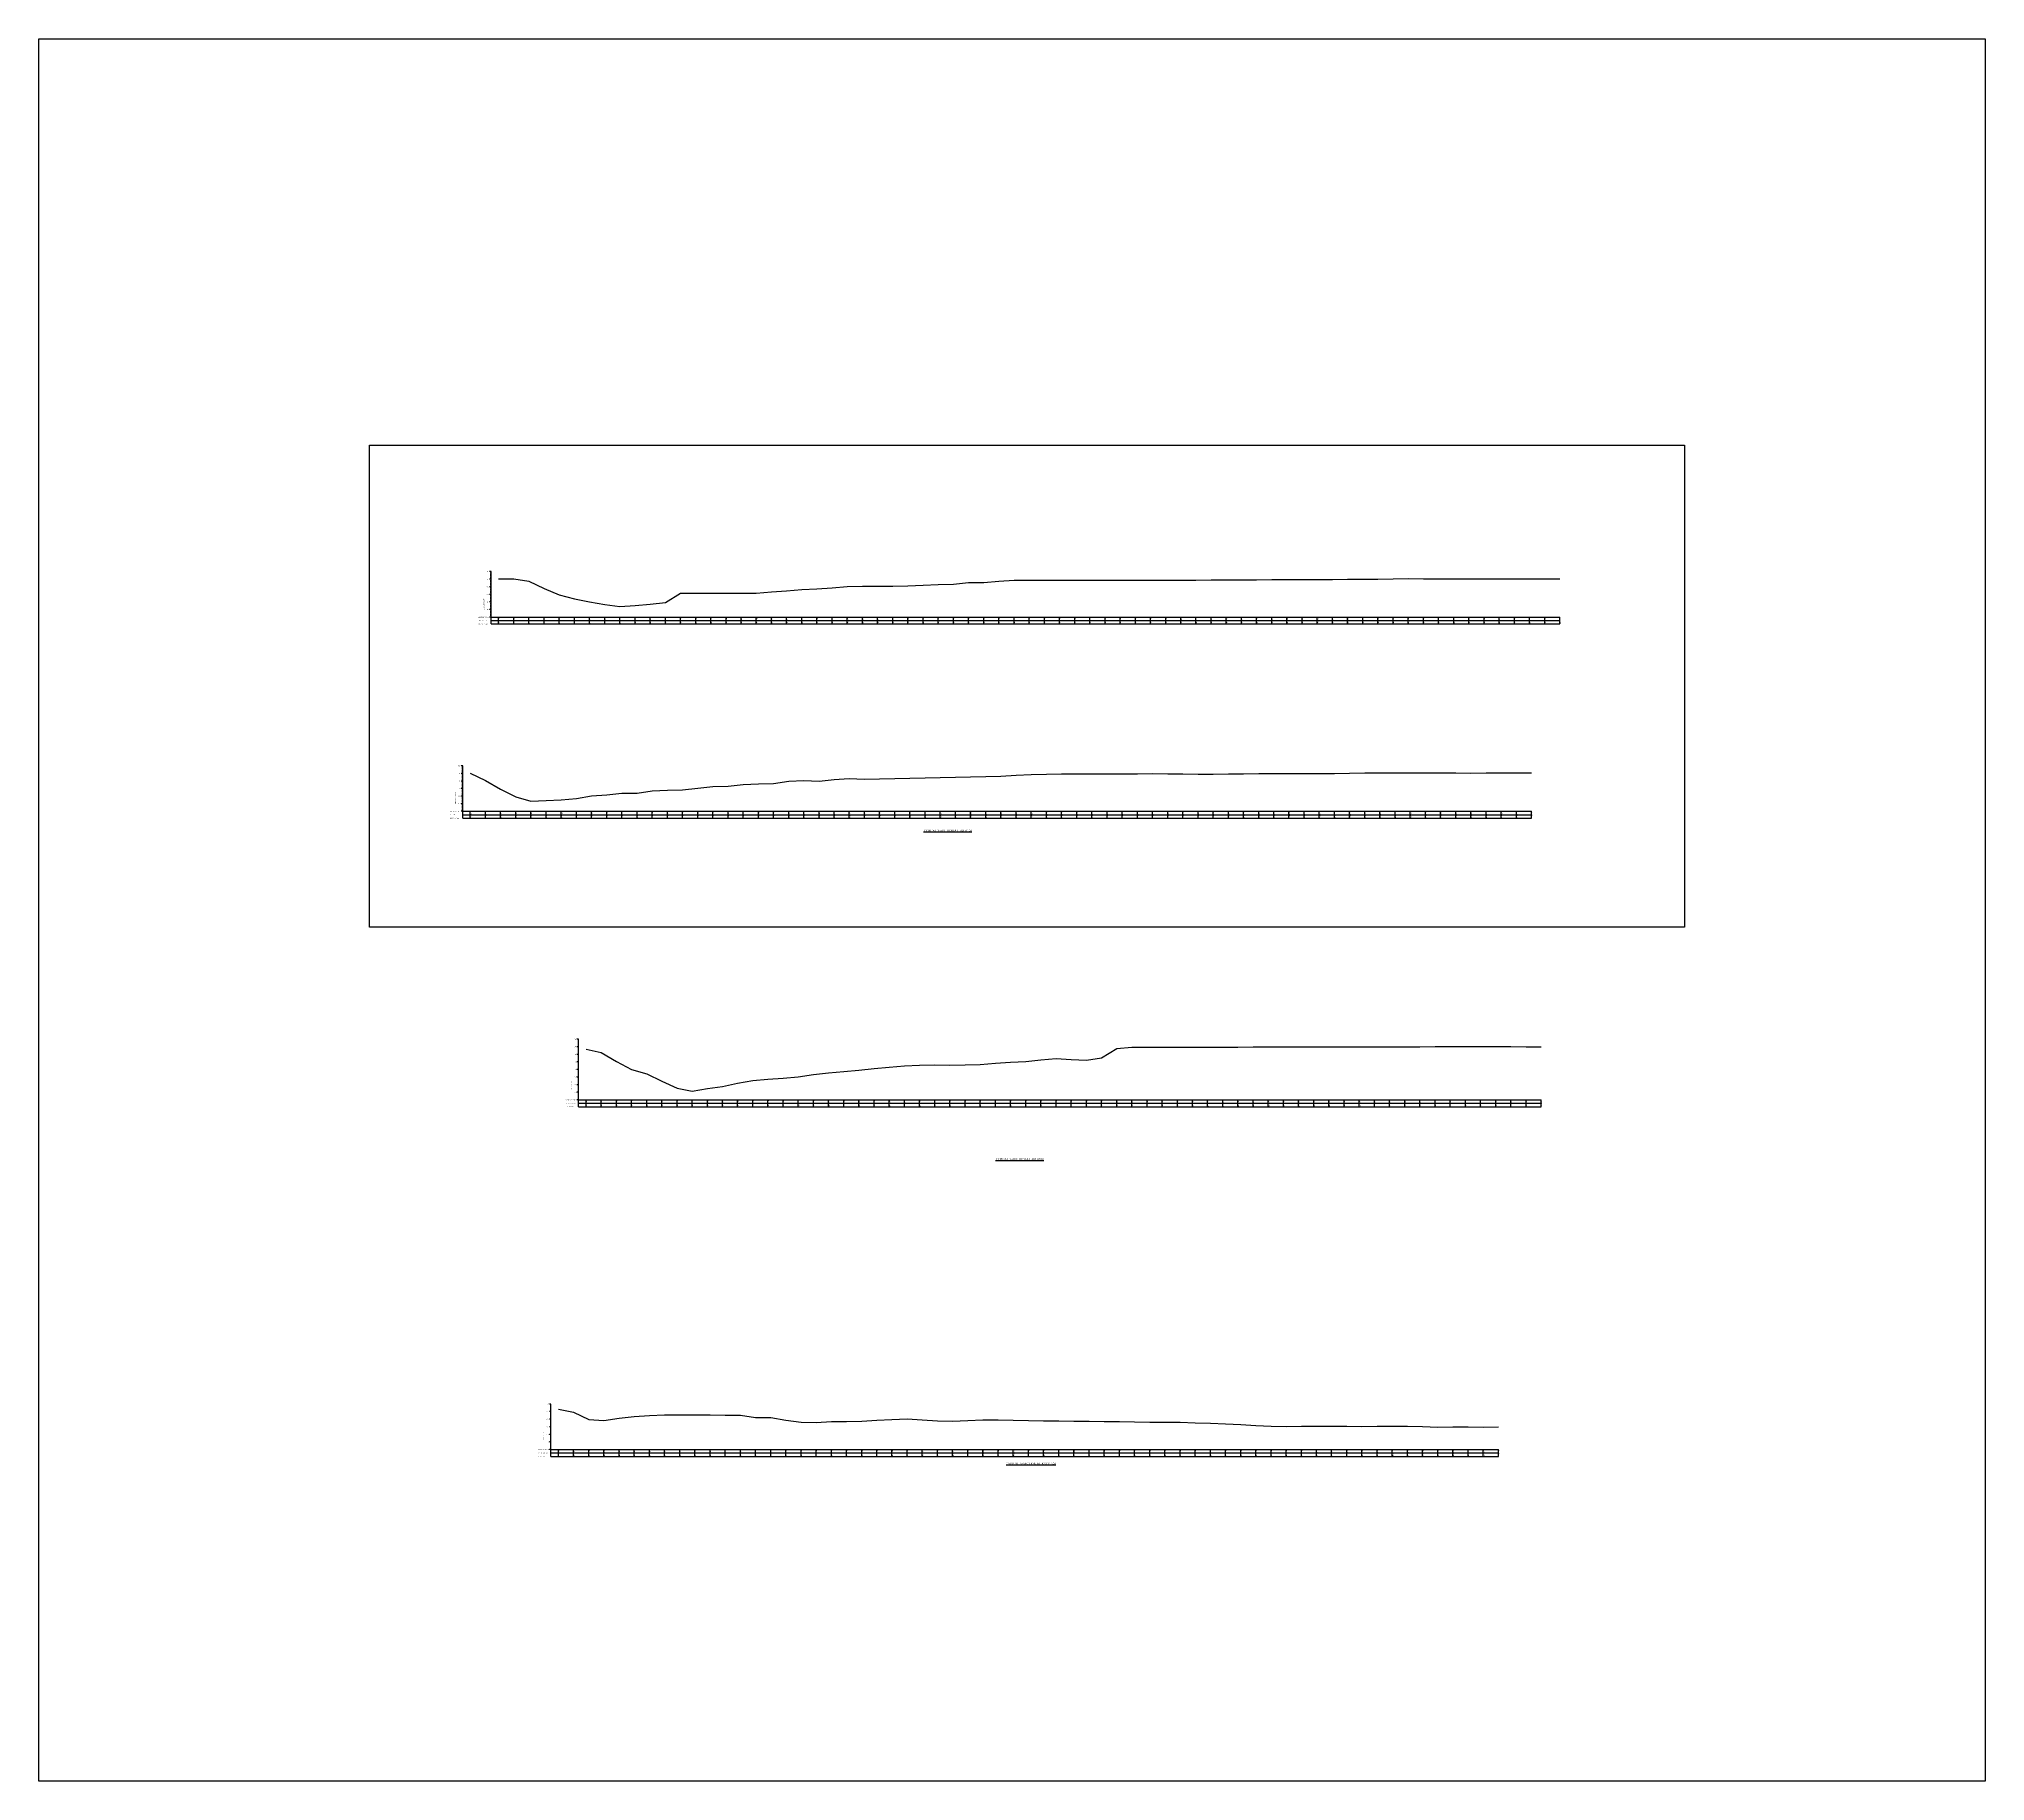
# Model space of a CAD drawing. Header units: metres. Extents: x -148477 to 168932, y -55673 to -2736.
# Drawn here: x -51244 to -49960, y -21406 to -20258 of the extents above; entities that cross this region are included whole.
import ezdxf

# ---------------------------------------------------------------- set-up
doc = ezdxf.new("R2010")
doc.units = ezdxf.units.M
doc.styles.add('liza', font='times.ttf', dxfattribs={"height": 2})
doc.styles.get("Standard").update_dxf_attribs({"font": 'times.ttf'})

msp = doc.modelspace()

# ---------------------------------------------------------------- linework, layer by layer
at = {"color": 6, "linetype": 'Continuous', "lineweight": -3, "ltscale": 0.5}
for p, q in [((-50945.4457, -20608.9241), (-50946.4457, -20608.9241)), ((-50945.4457, -20613.9241), (-50946.4457, -20613.9241)), ((-50945.4457, -20609.9241), (-50945.9457, -20609.9241)), ((-50945.4457, -20610.9241), (-50945.9457, -20610.9241)), ((-50945.4457, -20611.9241), (-50945.9457, -20611.9241)), ((-50945.4457, -20612.9241), (-50945.9457, -20612.9241)), ((-50945.4457, -20614.9241), (-50945.9457, -20614.9241)), ((-50945.4457, -20643.4241), (-50945.4457, -20608.9241)), ((-50945.4457, -20618.9241), (-50946.4457, -20618.9241)), ((-50945.4457, -20623.9241), (-50946.4457, -20623.9241)), ((-50945.4457, -20615.9241), (-50945.9457, -20615.9241)), ((-50945.4457, -20616.9241), (-50945.9457, -20616.9241)), ((-50945.4457, -20617.9241), (-50945.9457, -20617.9241)), ((-50945.4457, -20619.9241), (-50945.9457, -20619.9241)), ((-50945.4457, -20620.9241), (-50945.9457, -20620.9241)), ((-50945.4457, -20621.9241), (-50945.9457, -20621.9241)), ((-50945.4457, -20622.9241), (-50945.9457, -20622.9241)), ((-50945.4457, -20624.9241), (-50945.9457, -20624.9241)), ((-50945.4457, -20625.9241), (-50945.9457, -20625.9241)), ((-50945.4457, -20626.9241), (-50945.9457, -20626.9241)), ((-50945.4457, -20627.9241), (-50945.9457, -20627.9241)), ((-50945.4457, -20628.9241), (-50946.4457, -20628.9241)), ((-50945.4457, -20633.9241), (-50946.4457, -20633.9241)), ((-50945.4457, -20638.9241), (-50946.4457, -20638.9241)), ((-50945.4457, -20629.9241), (-50945.9457, -20629.9241)), ((-50945.4457, -20630.9241), (-50945.9457, -20630.9241)), ((-50945.4457, -20631.9241), (-50945.9457, -20631.9241)), ((-50945.4457, -20632.9241), (-50945.9457, -20632.9241)), ((-50945.4457, -20634.9241), (-50945.9457, -20634.9241)), ((-50945.4457, -20635.9241), (-50945.9457, -20635.9241)), ((-50945.4457, -20636.9241), (-50945.9457, -20636.9241)), ((-50945.4457, -20637.9241), (-50945.9457, -20637.9241)), ((-50945.4457, -20638.9241), (-50240.4457, -20638.9241)), ((-50940.4457, -20643.4241), (-50940.4457, -20638.9241)), ((-50930.4457, -20643.4241), (-50930.4457, -20638.9241)), ((-50920.4457, -20643.4241), (-50920.4457, -20638.9241)), ((-50910.4457, -20643.4241), (-50910.4457, -20638.9241)), ((-50900.4457, -20643.4241), (-50900.4457, -20638.9241)), ((-50890.4457, -20643.4241), (-50890.4457, -20638.9241)), ((-50880.4457, -20643.4241), (-50880.4457, -20638.9241)), ((-50870.4457, -20643.4241), (-50870.4457, -20638.9241)), ((-50860.4457, -20643.4241), (-50860.4457, -20638.9241)), ((-50850.4457, -20643.4241), (-50850.4457, -20638.9241)), ((-50840.4457, -20643.4241), (-50840.4457, -20638.9241)), ((-50830.4457, -20643.4241), (-50830.4457, -20638.9241)), ((-50820.4457, -20643.4241), (-50820.4457, -20638.9241)), ((-50810.4457, -20643.4241), (-50810.4457, -20638.9241)), ((-50800.4457, -20643.4241), (-50800.4457, -20638.9241)), ((-50790.4457, -20643.4241), (-50790.4457, -20638.9241)), ((-50780.4457, -20643.4241), (-50780.4457, -20638.9241)), ((-50770.4457, -20643.4241), (-50770.4457, -20638.9241)), ((-50760.4457, -20643.4241), (-50760.4457, -20638.9241)), ((-50750.4457, -20643.4241), (-50750.4457, -20638.9241)), ((-50740.4457, -20643.4241), (-50740.4457, -20638.9241)), ((-50730.4457, -20643.4241), (-50730.4457, -20638.9241)), ((-50720.4457, -20643.4241), (-50720.4457, -20638.9241)), ((-50710.4457, -20643.4241), (-50710.4457, -20638.9241)), ((-50700.4457, -20643.4241), (-50700.4457, -20638.9241)), ((-50690.4457, -20643.4241), (-50690.4457, -20638.9241)), ((-50680.4457, -20643.4241), (-50680.4457, -20638.9241)), ((-50670.4457, -20643.4241), (-50670.4457, -20638.9241)), ((-50660.4457, -20643.4241), (-50660.4457, -20638.9241)), ((-50650.4457, -20643.4241), (-50650.4457, -20638.9241)), ((-50640.4457, -20643.4241), (-50640.4457, -20638.9241)), ((-50630.4457, -20643.4241), (-50630.4457, -20638.9241)), ((-50620.4457, -20643.4241), (-50620.4457, -20638.9241)), ((-50610.4457, -20643.4241), (-50610.4457, -20638.9241)), ((-50600.4457, -20643.4241), (-50600.4457, -20638.9241)), ((-50590.4457, -20643.4241), (-50590.4457, -20638.9241)), ((-50580.4457, -20643.4241), (-50580.4457, -20638.9241)), ((-50570.4457, -20643.4241), (-50570.4457, -20638.9241)), ((-50560.4457, -20643.4241), (-50560.4457, -20638.9241)), ((-50550.4457, -20643.4241), (-50550.4457, -20638.9241)), ((-50540.4457, -20643.4241), (-50540.4457, -20638.9241)), ((-50530.4457, -20643.4241), (-50530.4457, -20638.9241)), ((-50520.4457, -20643.4241), (-50520.4457, -20638.9241)), ((-50510.4457, -20643.4241), (-50510.4457, -20638.9241)), ((-50500.4457, -20643.4241), (-50500.4457, -20638.9241)), ((-50490.4457, -20643.4241), (-50490.4457, -20638.9241)), ((-50480.4457, -20643.4241), (-50480.4457, -20638.9241)), ((-50470.4457, -20643.4241), (-50470.4457, -20638.9241)), ((-50460.4457, -20643.4241), (-50460.4457, -20638.9241)), ((-50450.4457, -20643.4241), (-50450.4457, -20638.9241)), ((-50440.4457, -20643.4241), (-50440.4457, -20638.9241)), ((-50430.4457, -20643.4241), (-50430.4457, -20638.9241)), ((-50420.4457, -20643.4241), (-50420.4457, -20638.9241)), ((-50410.4457, -20643.4241), (-50410.4457, -20638.9241)), ((-50400.4457, -20643.4241), (-50400.4457, -20638.9241)), ((-50390.4457, -20643.4241), (-50390.4457, -20638.9241)), ((-50380.4457, -20643.4241), (-50380.4457, -20638.9241)), ((-50370.4457, -20643.4241), (-50370.4457, -20638.9241)), ((-50360.4457, -20643.4241), (-50360.4457, -20638.9241)), ((-50350.4457, -20643.4241), (-50350.4457, -20638.9241)), ((-50340.4457, -20643.4241), (-50340.4457, -20638.9241)), ((-50330.4457, -20643.4241), (-50330.4457, -20638.9241)), ((-50320.4457, -20643.4241), (-50320.4457, -20638.9241)), ((-50310.4457, -20643.4241), (-50310.4457, -20638.9241)), ((-50300.4457, -20643.4241), (-50300.4457, -20638.9241)), ((-50290.4457, -20643.4241), (-50290.4457, -20638.9241)), ((-50280.4457, -20643.4241), (-50280.4457, -20638.9241)), ((-50270.4457, -20643.4241), (-50270.4457, -20638.9241)), ((-50260.4457, -20643.4241), (-50260.4457, -20638.9241)), ((-50250.4457, -20643.4241), (-50250.4457, -20638.9241)), ((-50240.4457, -20643.4241), (-50240.4457, -20638.9241)), ((-50945.4457, -20641.1741), (-50240.4457, -20641.1741)), ((-50945.4457, -20643.4241), (-50240.4457, -20643.4241)), ((-50964.105, -20736.9842), (-50965.105, -20736.9842)), ((-50964.105, -20741.9842), (-50965.105, -20741.9842)), ((-50964.105, -20737.9842), (-50964.605, -20737.9842)), ((-50964.105, -20738.9842), (-50964.605, -20738.9842)), ((-50964.105, -20739.9842), (-50964.605, -20739.9842)), ((-50964.105, -20740.9842), (-50964.605, -20740.9842)), ((-50964.105, -20742.9842), (-50964.605, -20742.9842)), ((-50964.105, -20771.4842), (-50964.105, -20736.9842)), ((-50964.105, -20746.9842), (-50965.105, -20746.9842)), ((-50964.105, -20751.9842), (-50965.105, -20751.9842)), ((-50964.105, -20743.9842), (-50964.605, -20743.9842)), ((-50964.105, -20744.9842), (-50964.605, -20744.9842)), ((-50964.105, -20745.9842), (-50964.605, -20745.9842)), ((-50964.105, -20747.9842), (-50964.605, -20747.9842)), ((-50964.105, -20748.9842), (-50964.605, -20748.9842)), ((-50964.105, -20749.9842), (-50964.605, -20749.9842)), ((-50964.105, -20750.9842), (-50964.605, -20750.9842)), ((-50964.105, -20752.9842), (-50964.605, -20752.9842)), ((-50964.105, -20753.9842), (-50964.605, -20753.9842)), ((-50964.105, -20754.9842), (-50964.605, -20754.9842)), ((-50964.105, -20755.9842), (-50964.605, -20755.9842)), ((-50964.105, -20756.9842), (-50965.105, -20756.9842)), ((-50964.105, -20761.9842), (-50965.105, -20761.9842)), ((-50964.105, -20766.9842), (-50965.105, -20766.9842)), ((-50964.105, -20757.9842), (-50964.605, -20757.9842)), ((-50964.105, -20758.9842), (-50964.605, -20758.9842)), ((-50964.105, -20759.9842), (-50964.605, -20759.9842)), ((-50964.105, -20760.9842), (-50964.605, -20760.9842)), ((-50964.105, -20762.9842), (-50964.605, -20762.9842)), ((-50964.105, -20763.9842), (-50964.605, -20763.9842)), ((-50964.105, -20764.9842), (-50964.605, -20764.9842)), ((-50964.105, -20765.9842), (-50964.605, -20765.9842)), ((-50964.105, -20766.9842), (-50259.105, -20766.9842)), ((-50964.105, -20769.2342), (-50259.105, -20769.2342)), ((-50959.105, -20771.4842), (-50959.105, -20766.9842)), ((-50949.105, -20771.4842), (-50949.105, -20766.9842)), ((-50939.105, -20771.4842), (-50939.105, -20766.9842)), ((-50929.105, -20771.4842), (-50929.105, -20766.9842)), ((-50919.105, -20771.4842), (-50919.105, -20766.9842)), ((-50909.105, -20771.4842), (-50909.105, -20766.9842)), ((-50899.105, -20771.4842), (-50899.105, -20766.9842)), ((-50889.105, -20771.4842), (-50889.105, -20766.9842)), ((-50879.105, -20771.4842), (-50879.105, -20766.9842)), ((-50869.105, -20771.4842), (-50869.105, -20766.9842)), ((-50859.105, -20771.4842), (-50859.105, -20766.9842)), ((-50849.105, -20771.4842), (-50849.105, -20766.9842)), ((-50839.105, -20771.4842), (-50839.105, -20766.9842)), ((-50829.105, -20771.4842), (-50829.105, -20766.9842)), ((-50819.105, -20771.4842), (-50819.105, -20766.9842)), ((-50809.105, -20771.4842), (-50809.105, -20766.9842)), ((-50799.105, -20771.4842), (-50799.105, -20766.9842)), ((-50789.105, -20771.4842), (-50789.105, -20766.9842)), ((-50779.105, -20771.4842), (-50779.105, -20766.9842)), ((-50769.105, -20771.4842), (-50769.105, -20766.9842)), ((-50759.105, -20771.4842), (-50759.105, -20766.9842)), ((-50749.105, -20771.4842), (-50749.105, -20766.9842)), ((-50739.105, -20771.4842), (-50739.105, -20766.9842)), ((-50729.105, -20771.4842), (-50729.105, -20766.9842)), ((-50719.105, -20771.4842), (-50719.105, -20766.9842)), ((-50709.105, -20771.4842), (-50709.105, -20766.9842)), ((-50699.105, -20771.4842), (-50699.105, -20766.9842)), ((-50689.105, -20771.4842), (-50689.105, -20766.9842)), ((-50679.105, -20771.4842), (-50679.105, -20766.9842)), ((-50669.105, -20771.4842), (-50669.105, -20766.9842)), ((-50659.105, -20771.4842), (-50659.105, -20766.9842)), ((-50649.105, -20771.4842), (-50649.105, -20766.9842)), ((-50639.105, -20771.4842), (-50639.105, -20766.9842)), ((-50629.105, -20771.4842), (-50629.105, -20766.9842)), ((-50619.105, -20771.4842), (-50619.105, -20766.9842)), ((-50609.105, -20771.4842), (-50609.105, -20766.9842)), ((-50599.105, -20771.4842), (-50599.105, -20766.9842)), ((-50589.105, -20771.4842), (-50589.105, -20766.9842)), ((-50579.105, -20771.4842), (-50579.105, -20766.9842)), ((-50569.105, -20771.4842), (-50569.105, -20766.9842)), ((-50559.105, -20771.4842), (-50559.105, -20766.9842)), ((-50549.105, -20771.4842), (-50549.105, -20766.9842)), ((-50539.105, -20771.4842), (-50539.105, -20766.9842)), ((-50529.105, -20771.4842), (-50529.105, -20766.9842)), ((-50519.105, -20771.4842), (-50519.105, -20766.9842)), ((-50509.105, -20771.4842), (-50509.105, -20766.9842)), ((-50499.105, -20771.4842), (-50499.105, -20766.9842)), ((-50489.105, -20771.4842), (-50489.105, -20766.9842)), ((-50479.105, -20771.4842), (-50479.105, -20766.9842)), ((-50469.105, -20771.4842), (-50469.105, -20766.9842)), ((-50459.105, -20771.4842), (-50459.105, -20766.9842)), ((-50449.105, -20771.4842), (-50449.105, -20766.9842)), ((-50439.105, -20771.4842), (-50439.105, -20766.9842)), ((-50429.105, -20771.4842), (-50429.105, -20766.9842)), ((-50419.105, -20771.4842), (-50419.105, -20766.9842)), ((-50409.105, -20771.4842), (-50409.105, -20766.9842)), ((-50399.105, -20771.4842), (-50399.105, -20766.9842)), ((-50389.105, -20771.4842), (-50389.105, -20766.9842)), ((-50379.105, -20771.4842), (-50379.105, -20766.9842)), ((-50369.105, -20771.4842), (-50369.105, -20766.9842)), ((-50359.105, -20771.4842), (-50359.105, -20766.9842)), ((-50349.105, -20771.4842), (-50349.105, -20766.9842)), ((-50339.105, -20771.4842), (-50339.105, -20766.9842)), ((-50329.105, -20771.4842), (-50329.105, -20766.9842)), ((-50319.105, -20771.4842), (-50319.105, -20766.9842)), ((-50309.105, -20771.4842), (-50309.105, -20766.9842)), ((-50299.105, -20771.4842), (-50299.105, -20766.9842)), ((-50289.105, -20771.4842), (-50289.105, -20766.9842)), ((-50279.105, -20771.4842), (-50279.105, -20766.9842)), ((-50269.105, -20771.4842), (-50269.105, -20766.9842)), ((-50259.105, -20771.4842), (-50259.105, -20766.9842)), ((-50964.105, -20771.4842), (-50259.105, -20771.4842)), ((-50887.7553, -20917.2453), (-50888.7553, -20917.2453)), ((-50887.7553, -20922.2453), (-50888.7553, -20922.2453)), ((-50887.7553, -20918.2453), (-50888.2553, -20918.2453)), ((-50887.7553, -20919.2453), (-50888.2553, -20919.2453)), ((-50887.7553, -20920.2453), (-50888.2553, -20920.2453)), ((-50887.7553, -20921.2453), (-50888.2553, -20921.2453)), ((-50887.7553, -20923.2453), (-50888.2553, -20923.2453)), ((-50887.7553, -20961.7453), (-50887.7553, -20917.2453)), ((-50887.7553, -20927.2453), (-50888.7553, -20927.2453)), ((-50887.7553, -20932.2453), (-50888.7553, -20932.2453)), ((-50887.7553, -20924.2453), (-50888.2553, -20924.2453)), ((-50887.7553, -20925.2453), (-50888.2553, -20925.2453)), ((-50887.7553, -20926.2453), (-50888.2553, -20926.2453)), ((-50887.7553, -20928.2453), (-50888.2553, -20928.2453)), ((-50887.7553, -20929.2453), (-50888.2553, -20929.2453)), ((-50887.7553, -20930.2453), (-50888.2553, -20930.2453)), ((-50887.7553, -20931.2453), (-50888.2553, -20931.2453)), ((-50887.7553, -20933.2453), (-50888.2553, -20933.2453)), ((-50887.7553, -20934.2453), (-50888.2553, -20934.2453)), ((-50887.7553, -20935.2453), (-50888.2553, -20935.2453)), ((-50887.7553, -20936.2453), (-50888.2553, -20936.2453)), ((-50887.7553, -20937.2453), (-50888.7553, -20937.2453)), ((-50887.7553, -20942.2453), (-50888.7553, -20942.2453)), ((-50887.7553, -20947.2453), (-50888.7553, -20947.2453)), ((-50887.7553, -20938.2453), (-50888.2553, -20938.2453)), ((-50887.7553, -20939.2453), (-50888.2553, -20939.2453)), ((-50887.7553, -20940.2453), (-50888.2553, -20940.2453)), ((-50887.7553, -20941.2453), (-50888.2553, -20941.2453)), ((-50887.7553, -20943.2453), (-50888.2553, -20943.2453)), ((-50887.7553, -20944.2453), (-50888.2553, -20944.2453)), ((-50887.7553, -20945.2453), (-50888.2553, -20945.2453)), ((-50887.7553, -20946.2453), (-50888.2553, -20946.2453)), ((-50887.7553, -20948.2453), (-50888.2553, -20948.2453)), ((-50887.7553, -20952.2453), (-50888.7553, -20952.2453)), ((-50887.7553, -20957.2453), (-50888.7553, -20957.2453)), ((-50887.7553, -20949.2453), (-50888.2553, -20949.2453)), ((-50887.7553, -20950.2453), (-50888.2553, -20950.2453)), ((-50887.7553, -20951.2453), (-50888.2553, -20951.2453)), ((-50887.7553, -20953.2453), (-50888.2553, -20953.2453)), ((-50887.7553, -20954.2453), (-50888.2553, -20954.2453)), ((-50887.7553, -20955.2453), (-50888.2553, -20955.2453)), ((-50887.7553, -20956.2453), (-50888.2553, -20956.2453)), ((-50887.7553, -20957.2453), (-50252.7553, -20957.2453)), ((-50887.7553, -20959.4953), (-50252.7553, -20959.4953)), ((-50887.7553, -20961.7453), (-50252.7553, -20961.7453)), ((-50882.7553, -20961.7453), (-50882.7553, -20957.2453)), ((-50872.7553, -20961.7453), (-50872.7553, -20957.2453)), ((-50862.7553, -20961.7453), (-50862.7553, -20957.2453)), ((-50852.7553, -20961.7453), (-50852.7553, -20957.2453)), ((-50842.7553, -20961.7453), (-50842.7553, -20957.2453)), ((-50832.7553, -20961.7453), (-50832.7553, -20957.2453)), ((-50822.7553, -20961.7453), (-50822.7553, -20957.2453)), ((-50812.7553, -20961.7453), (-50812.7553, -20957.2453)), ((-50802.7553, -20961.7453), (-50802.7553, -20957.2453)), ((-50792.7553, -20961.7453), (-50792.7553, -20957.2453)), ((-50782.7553, -20961.7453), (-50782.7553, -20957.2453)), ((-50772.7553, -20961.7453), (-50772.7553, -20957.2453)), ((-50762.7553, -20961.7453), (-50762.7553, -20957.2453)), ((-50752.7553, -20961.7453), (-50752.7553, -20957.2453)), ((-50742.7553, -20961.7453), (-50742.7553, -20957.2453)), ((-50732.7553, -20961.7453), (-50732.7553, -20957.2453)), ((-50722.7553, -20961.7453), (-50722.7553, -20957.2453)), ((-50712.7553, -20961.7453), (-50712.7553, -20957.2453)), ((-50702.7553, -20961.7453), (-50702.7553, -20957.2453)), ((-50692.7553, -20961.7453), (-50692.7553, -20957.2453)), ((-50682.7553, -20961.7453), (-50682.7553, -20957.2453)), ((-50672.7553, -20961.7453), (-50672.7553, -20957.2453)), ((-50662.7553, -20961.7453), (-50662.7553, -20957.2453)), ((-50652.7553, -20961.7453), (-50652.7553, -20957.2453)), ((-50642.7553, -20961.7453), (-50642.7553, -20957.2453)), ((-50632.7553, -20961.7453), (-50632.7553, -20957.2453)), ((-50622.7553, -20961.7453), (-50622.7553, -20957.2453)), ((-50612.7553, -20961.7453), (-50612.7553, -20957.2453)), ((-50602.7553, -20961.7453), (-50602.7553, -20957.2453)), ((-50592.7553, -20961.7453), (-50592.7553, -20957.2453)), ((-50582.7553, -20961.7453), (-50582.7553, -20957.2453)), ((-50572.7553, -20961.7453), (-50572.7553, -20957.2453)), ((-50562.7553, -20961.7453), (-50562.7553, -20957.2453)), ((-50552.7553, -20961.7453), (-50552.7553, -20957.2453)), ((-50542.7553, -20961.7453), (-50542.7553, -20957.2453)), ((-50532.7553, -20961.7453), (-50532.7553, -20957.2453)), ((-50522.7553, -20961.7453), (-50522.7553, -20957.2453)), ((-50512.7553, -20961.7453), (-50512.7553, -20957.2453)), ((-50502.7553, -20961.7453), (-50502.7553, -20957.2453)), ((-50492.7553, -20961.7453), (-50492.7553, -20957.2453)), ((-50482.7553, -20961.7453), (-50482.7553, -20957.2453)), ((-50472.7553, -20961.7453), (-50472.7553, -20957.2453)), ((-50462.7553, -20961.7453), (-50462.7553, -20957.2453)), ((-50452.7553, -20961.7453), (-50452.7553, -20957.2453)), ((-50442.7553, -20961.7453), (-50442.7553, -20957.2453)), ((-50432.7553, -20961.7453), (-50432.7553, -20957.2453)), ((-50422.7553, -20961.7453), (-50422.7553, -20957.2453)), ((-50412.7553, -20961.7453), (-50412.7553, -20957.2453)), ((-50402.7553, -20961.7453), (-50402.7553, -20957.2453)), ((-50392.7553, -20961.7453), (-50392.7553, -20957.2453)), ((-50382.7553, -20961.7453), (-50382.7553, -20957.2453)), ((-50372.7553, -20961.7453), (-50372.7553, -20957.2453)), ((-50362.7553, -20961.7453), (-50362.7553, -20957.2453)), ((-50352.7553, -20961.7453), (-50352.7553, -20957.2453)), ((-50342.7553, -20961.7453), (-50342.7553, -20957.2453)), ((-50332.7553, -20961.7453), (-50332.7553, -20957.2453)), ((-50322.7553, -20961.7453), (-50322.7553, -20957.2453)), ((-50312.7553, -20961.7453), (-50312.7553, -20957.2453)), ((-50302.7553, -20961.7453), (-50302.7553, -20957.2453)), ((-50292.7553, -20961.7453), (-50292.7553, -20957.2453)), ((-50282.7553, -20961.7453), (-50282.7553, -20957.2453)), ((-50272.7553, -20961.7453), (-50272.7553, -20957.2453)), ((-50262.7553, -20961.7453), (-50262.7553, -20957.2453)), ((-50252.7553, -20961.7453), (-50252.7553, -20957.2453)), ((-50905.9621, -21157.8317), (-50906.9621, -21157.8317)), ((-50905.9621, -21162.8317), (-50906.9621, -21162.8317)), ((-50905.9621, -21158.8317), (-50906.4621, -21158.8317)), ((-50905.9621, -21159.8317), (-50906.4621, -21159.8317)), ((-50905.9621, -21160.8317), (-50906.4621, -21160.8317)), ((-50905.9621, -21161.8317), (-50906.4621, -21161.8317)), ((-50905.9621, -21163.8317), (-50906.4621, -21163.8317)), ((-50905.9621, -21164.8317), (-50906.4621, -21164.8317)), ((-50905.9621, -21165.8317), (-50906.4621, -21165.8317)), ((-50905.9621, -21166.8317), (-50906.4621, -21166.8317)), ((-50905.9621, -21192.3317), (-50905.9621, -21157.8317)), ((-50905.9621, -21167.8317), (-50906.9621, -21167.8317)), ((-50905.9621, -21172.8317), (-50906.9621, -21172.8317)), ((-50905.9621, -21177.8317), (-50906.9621, -21177.8317)), ((-50905.9621, -21168.8317), (-50906.4621, -21168.8317)), ((-50905.9621, -21169.8317), (-50906.4621, -21169.8317)), ((-50905.9621, -21170.8317), (-50906.4621, -21170.8317)), ((-50905.9621, -21171.8317), (-50906.4621, -21171.8317)), ((-50905.9621, -21173.8317), (-50906.4621, -21173.8317)), ((-50905.9621, -21174.8317), (-50906.4621, -21174.8317)), ((-50905.9621, -21175.8317), (-50906.4621, -21175.8317)), ((-50905.9621, -21176.8317), (-50906.4621, -21176.8317)), ((-50905.9621, -21178.8317), (-50906.4621, -21178.8317)), ((-50905.9621, -21179.8317), (-50906.4621, -21179.8317)), ((-50905.9621, -21182.8317), (-50906.9621, -21182.8317)), ((-50905.9621, -21187.8317), (-50906.9621, -21187.8317)), ((-50905.9621, -21180.8317), (-50906.4621, -21180.8317)), ((-50905.9621, -21181.8317), (-50906.4621, -21181.8317)), ((-50905.9621, -21183.8317), (-50906.4621, -21183.8317)), ((-50905.9621, -21184.8317), (-50906.4621, -21184.8317)), ((-50905.9621, -21185.8317), (-50906.4621, -21185.8317)), ((-50905.9621, -21186.8317), (-50906.4621, -21186.8317)), ((-50905.9621, -21187.8317), (-50280.9621, -21187.8317)), ((-50905.9621, -21190.0817), (-50280.9621, -21190.0817)), ((-50905.9621, -21192.3317), (-50280.9621, -21192.3317)), ((-50900.9621, -21192.3317), (-50900.9621, -21187.8317)), ((-50890.9621, -21192.3317), (-50890.9621, -21187.8317)), ((-50880.9621, -21192.3317), (-50880.9621, -21187.8317)), ((-50870.9621, -21192.3317), (-50870.9621, -21187.8317)), ((-50860.9621, -21192.3317), (-50860.9621, -21187.8317)), ((-50850.9621, -21192.3317), (-50850.9621, -21187.8317)), ((-50840.9621, -21192.3317), (-50840.9621, -21187.8317)), ((-50830.9621, -21192.3317), (-50830.9621, -21187.8317)), ((-50820.9621, -21192.3317), (-50820.9621, -21187.8317)), ((-50810.9621, -21192.3317), (-50810.9621, -21187.8317)), ((-50800.9621, -21192.3317), (-50800.9621, -21187.8317)), ((-50790.9621, -21192.3317), (-50790.9621, -21187.8317)), ((-50780.9621, -21192.3317), (-50780.9621, -21187.8317)), ((-50770.9621, -21192.3317), (-50770.9621, -21187.8317)), ((-50760.9621, -21192.3317), (-50760.9621, -21187.8317)), ((-50750.9621, -21192.3317), (-50750.9621, -21187.8317)), ((-50740.9621, -21192.3317), (-50740.9621, -21187.8317)), ((-50730.9621, -21192.3317), (-50730.9621, -21187.8317)), ((-50720.9621, -21192.3317), (-50720.9621, -21187.8317)), ((-50710.9621, -21192.3317), (-50710.9621, -21187.8317)), ((-50700.9621, -21192.3317), (-50700.9621, -21187.8317)), ((-50690.9621, -21192.3317), (-50690.9621, -21187.8317)), ((-50680.9621, -21192.3317), (-50680.9621, -21187.8317)), ((-50670.9621, -21192.3317), (-50670.9621, -21187.8317)), ((-50660.9621, -21192.3317), (-50660.9621, -21187.8317)), ((-50650.9621, -21192.3317), (-50650.9621, -21187.8317)), ((-50640.9621, -21192.3317), (-50640.9621, -21187.8317)), ((-50630.9621, -21192.3317), (-50630.9621, -21187.8317)), ((-50620.9621, -21192.3317), (-50620.9621, -21187.8317)), ((-50610.9621, -21192.3317), (-50610.9621, -21187.8317)), ((-50600.9621, -21192.3317), (-50600.9621, -21187.8317)), ((-50590.9621, -21192.3317), (-50590.9621, -21187.8317)), ((-50580.9621, -21192.3317), (-50580.9621, -21187.8317)), ((-50570.9621, -21192.3317), (-50570.9621, -21187.8317)), ((-50560.9621, -21192.3317), (-50560.9621, -21187.8317)), ((-50550.9621, -21192.3317), (-50550.9621, -21187.8317)), ((-50540.9621, -21192.3317), (-50540.9621, -21187.8317)), ((-50530.9621, -21192.3317), (-50530.9621, -21187.8317)), ((-50520.9621, -21192.3317), (-50520.9621, -21187.8317)), ((-50510.9621, -21192.3317), (-50510.9621, -21187.8317)), ((-50500.9621, -21192.3317), (-50500.9621, -21187.8317)), ((-50490.9621, -21192.3317), (-50490.9621, -21187.8317)), ((-50480.9621, -21192.3317), (-50480.9621, -21187.8317)), ((-50470.9621, -21192.3317), (-50470.9621, -21187.8317)), ((-50460.9621, -21192.3317), (-50460.9621, -21187.8317)), ((-50450.9621, -21192.3317), (-50450.9621, -21187.8317)), ((-50440.9621, -21192.3317), (-50440.9621, -21187.8317)), ((-50430.9621, -21192.3317), (-50430.9621, -21187.8317)), ((-50420.9621, -21192.3317), (-50420.9621, -21187.8317)), ((-50410.9621, -21192.3317), (-50410.9621, -21187.8317)), ((-50400.9621, -21192.3317), (-50400.9621, -21187.8317)), ((-50390.9621, -21192.3317), (-50390.9621, -21187.8317)), ((-50380.9621, -21192.3317), (-50380.9621, -21187.8317)), ((-50370.9621, -21192.3317), (-50370.9621, -21187.8317)), ((-50360.9621, -21192.3317), (-50360.9621, -21187.8317)), ((-50350.9621, -21192.3317), (-50350.9621, -21187.8317)), ((-50340.9621, -21192.3317), (-50340.9621, -21187.8317)), ((-50330.9621, -21192.3317), (-50330.9621, -21187.8317)), ((-50320.9621, -21192.3317), (-50320.9621, -21187.8317)), ((-50310.9621, -21192.3317), (-50310.9621, -21187.8317)), ((-50300.9621, -21192.3317), (-50300.9621, -21187.8317)), ((-50290.9621, -21192.3317), (-50290.9621, -21187.8317)), ((-50280.9621, -21192.3317), (-50280.9621, -21187.8317))]:
    msp.add_line(p, q, dxfattribs=at)
for points in [[(-51243.6292, -20257.6429), (-49959.9841, -20257.6429), (-49959.9841, -21406.4526), (-51243.6292, -21406.4526)], [(-51025.5005, -20525.6278), (-50158.2851, -20525.6278), (-50158.2851, -20843.4101), (-51025.5005, -20843.4101)]]:
    msp.add_lwpolyline(points, close=True, dxfattribs=at)
for points in [[(-50940.4457, -20613.7441), (-50930.4457, -20613.7341), (-50920.4457, -20615.2541), (-50910.4457, -20619.9341), (-50900.4457, -20624.2641), (-50890.4457, -20626.8441), (-50880.4457, -20628.9141), (-50870.4457, -20630.5141), (-50860.4457, -20631.8741), (-50850.4457, -20631.1941), (-50840.4457, -20630.4741), (-50830.4457, -20629.2141), (-50820.4457, -20623.0341), (-50810.4457, -20623.0441), (-50800.4457, -20623.0441), (-50790.4457, -20623.0441), (-50780.4457, -20623.0441), (-50770.4457, -20623.0441), (-50760.4457, -20622.3341), (-50750.4457, -20621.5941), (-50740.4457, -20620.7741), (-50730.4457, -20620.3441), (-50720.4457, -20619.6741), (-50710.4457, -20618.8241), (-50700.4457, -20618.4741), (-50690.4457, -20618.5541), (-50680.4457, -20618.5541), (-50670.4457, -20618.3341), (-50660.4457, -20617.8941), (-50650.4457, -20617.4741), (-50640.4457, -20617.1741), (-50630.4457, -20616.0641), (-50620.4457, -20616.0741), (-50610.4457, -20615.1641), (-50600.4457, -20614.6141), (-50590.4457, -20614.5741), (-50580.4457, -20614.5341), (-50570.4457, -20614.5241), (-50560.4457, -20614.5441), (-50550.4457, -20614.6041), (-50540.4457, -20614.6341), (-50530.4457, -20614.6241), (-50520.4457, -20614.6041), (-50510.4457, -20614.5441), (-50500.4457, -20614.4941), (-50490.4457, -20614.4741), (-50480.4457, -20614.4541), (-50470.4457, -20614.4141), (-50460.4457, -20614.3841), (-50450.4457, -20614.3541), (-50440.4457, -20614.2841), (-50430.4457, -20614.1541), (-50420.4457, -20614.0641), (-50410.4457, -20614.0341), (-50400.4457, -20614.0141), (-50390.4457, -20614.0041), (-50380.4457, -20613.9641), (-50370.4457, -20613.9041), (-50360.4457, -20613.7941), (-50350.4457, -20613.6341), (-50340.4457, -20613.5441), (-50330.4457, -20613.5741), (-50320.4457, -20613.6041), (-50310.4457, -20613.6141), (-50300.4457, -20613.6341), (-50290.4457, -20613.6441), (-50280.4457, -20613.6541), (-50270.4457, -20613.6341), (-50260.4457, -20613.6141), (-50250.4457, -20613.5941), (-50240.4457, -20613.6041)], [(-50959.105, -20741.8242), (-50949.105, -20746.6542), (-50939.105, -20752.4242), (-50929.105, -20757.3542), (-50919.105, -20760.3542), (-50909.105, -20759.9142), (-50899.105, -20759.3542), (-50889.105, -20758.6042), (-50879.105, -20756.8142), (-50869.105, -20756.0542), (-50859.105, -20755.1042), (-50849.105, -20754.9442), (-50839.105, -20753.3742), (-50829.105, -20753.0042), (-50819.105, -20752.9042), (-50809.105, -20751.6942), (-50799.105, -20750.5542), (-50789.105, -20750.4242), (-50779.105, -20749.2642), (-50769.105, -20748.7942), (-50759.105, -20748.5642), (-50749.105, -20747.1642), (-50739.105, -20746.6242), (-50729.105, -20747.1242), (-50719.105, -20746.0042), (-50709.105, -20745.4242), (-50699.105, -20745.7242), (-50689.105, -20745.5042), (-50679.105, -20745.2842), (-50669.105, -20745.0642), (-50659.105, -20744.8342), (-50649.105, -20744.6142), (-50639.105, -20744.3942), (-50629.105, -20744.1742), (-50619.105, -20743.9542), (-50609.105, -20743.7342), (-50599.105, -20743.2142), (-50589.105, -20742.6442), (-50579.105, -20742.3742), (-50569.105, -20742.2142), (-50559.105, -20742.1742), (-50549.105, -20742.1542), (-50539.105, -20742.1542), (-50529.105, -20742.1542), (-50519.105, -20742.1542), (-50509.105, -20742.1442), (-50499.105, -20742.2042), (-50489.105, -20742.3642), (-50479.105, -20742.4442), (-50469.105, -20742.4142), (-50459.105, -20742.3442), (-50449.105, -20742.2142), (-50439.105, -20742.1242), (-50429.105, -20742.0942), (-50419.105, -20742.0742), (-50409.105, -20742.0642), (-50399.105, -20742.0242), (-50389.105, -20741.9642), (-50379.105, -20741.8542), (-50369.105, -20741.6942), (-50359.105, -20741.6042), (-50349.105, -20741.6342), (-50339.105, -20741.6642), (-50329.105, -20741.6742), (-50319.105, -20741.6942), (-50309.105, -20741.7042), (-50299.105, -20741.7142), (-50289.105, -20741.6942), (-50279.105, -20741.6742), (-50269.105, -20741.6542), (-50259.105, -20741.6642)], [(-50882.7553, -20923.7953), (-50872.7553, -20925.9853), (-50862.7553, -20932.0253), (-50852.7553, -20937.1353), (-50842.7553, -20940.0353), (-50832.7553, -20944.9753), (-50822.7553, -20949.5753), (-50812.7553, -20951.5053), (-50802.7553, -20949.8553), (-50792.7553, -20948.3753), (-50782.7553, -20946.1853), (-50772.7553, -20944.5753), (-50762.7553, -20943.6853), (-50752.7553, -20942.9153), (-50742.7553, -20942.0253), (-50732.7553, -20940.5753), (-50722.7553, -20939.4053), (-50712.7553, -20938.5853), (-50702.7553, -20937.6253), (-50692.7553, -20936.6353), (-50682.7553, -20935.7253), (-50672.7553, -20934.9153), (-50662.7553, -20934.4053), (-50652.7553, -20934.1653), (-50642.7553, -20934.4753), (-50632.7553, -20934.2053), (-50622.7553, -20933.8853), (-50612.7553, -20933.0553), (-50602.7553, -20932.4953), (-50592.7553, -20931.8953), (-50582.7553, -20930.9053), (-50572.7553, -20929.9753), (-50562.7553, -20930.5253), (-50552.7553, -20931.1053), (-50542.7553, -20929.6053), (-50532.7553, -20923.3053), (-50522.7553, -20922.4453), (-50512.7553, -20922.4853), (-50502.7553, -20922.5153), (-50492.7553, -20922.5453), (-50482.7553, -20922.5053), (-50472.7553, -20922.4753), (-50462.7553, -20922.4453), (-50452.7553, -20922.4053), (-50442.7553, -20922.3753), (-50432.7553, -20922.3453), (-50422.7553, -20922.3153), (-50412.7553, -20922.2953), (-50402.7553, -20922.2753), (-50392.7553, -20922.2753), (-50382.7553, -20922.2653), (-50372.7553, -20922.2553), (-50362.7553, -20922.2453), (-50352.7553, -20922.2153), (-50342.7553, -20922.1953), (-50332.7553, -20922.1753), (-50322.7553, -20922.1353), (-50312.7553, -20922.0953), (-50302.7553, -20922.0553), (-50292.7553, -20922.0353), (-50282.7553, -20922.0953), (-50272.7553, -20922.1653), (-50262.7553, -20922.2253), (-50252.7553, -20922.2153)], [(-50900.9621, -21161.3017), (-50890.9621, -21163.2817), (-50880.9621, -21168.0717), (-50870.9621, -21168.6317), (-50860.9621, -21167.2117), (-50850.9621, -21165.9617), (-50840.9621, -21165.3117), (-50830.9621, -21164.9917), (-50820.9621, -21164.8417), (-50810.9621, -21164.8417), (-50800.9621, -21164.9617), (-50790.9621, -21165.1117), (-50780.9621, -21165.1617), (-50770.9621, -21166.6917), (-50760.9621, -21166.7017), (-50750.9621, -21168.4617), (-50740.9621, -21169.8517), (-50730.9621, -21170.1117), (-50720.9621, -21169.3617), (-50710.9621, -21169.4117), (-50700.9621, -21169.1117), (-50690.9621, -21168.5717), (-50680.9621, -21168.0917), (-50670.9621, -21167.6717), (-50660.9621, -21168.3017), (-50650.9621, -21168.9817), (-50640.9621, -21169.1017), (-50630.9621, -21168.7817), (-50620.9621, -21168.2517), (-50610.9621, -21168.1917), (-50600.9621, -21168.4617), (-50590.9621, -21168.7117), (-50580.9621, -21168.8817), (-50570.9621, -21169.0017), (-50560.9621, -21169.0917), (-50550.9621, -21169.1717), (-50540.9621, -21169.2917), (-50530.9621, -21169.4117), (-50520.9621, -21169.5817), (-50510.9621, -21169.7317), (-50500.9621, -21169.8117), (-50490.9621, -21169.8917), (-50480.9621, -21170.1317), (-50470.9621, -21170.5017), (-50460.9621, -21170.9317), (-50450.9621, -21171.4317), (-50440.9621, -21172.0117), (-50430.9621, -21172.3317), (-50420.9621, -21172.5317), (-50410.9621, -21172.4917), (-50400.9621, -21172.3517), (-50390.9621, -21172.3717), (-50380.9621, -21172.4217), (-50370.9621, -21172.5517), (-50360.9621, -21172.4617), (-50350.9621, -21172.4717), (-50340.9621, -21172.4217), (-50330.9621, -21172.5917), (-50320.9621, -21172.9817), (-50310.9621, -21172.9417), (-50300.9621, -21172.9017), (-50290.9621, -21172.9717), (-50280.9621, -21172.8717)]]:
    msp.add_lwpolyline(points, dxfattribs=at)

# ---------------------------------------------------------------- texts
at = {"color": 6, "linetype": 'Continuous', "lineweight": -3, "ltscale": 0.5, "char_height": 0.5, "attachment_point": 1, "style": 'liza'}
for s, insert, width in [('5.00', (-50948.4457, -20613.6741), 2), ('10.00', (-50948.4457, -20608.6741), 2), ('-5.00', (-50948.4457, -20623.6741), 2), ('0.00', (-50948.4457, -20618.6741), 2), ('DATUM AT -20.00 (m)', (-50953.9457, -20638.6741), 7.5), ('EXISTING R.L. (m)', (-50953.9457, -20640.9241), 7.5), ('-10.00', (-50948.4457, -20628.6741), 2), ('-15.00', (-50948.4457, -20633.6741), 2), ('DISTANCE IN (m)', (-50953.9457, -20643.1741), 7.5), ('5.00', (-50967.105, -20741.7342), 2), ('10.00', (-50967.105, -20736.7342), 2), ('-5.00', (-50967.105, -20751.7342), 2), ('0.00', (-50967.105, -20746.7342), 2), ('DATUM AT -20.00 (m)', (-50972.605, -20766.7342), 7.5), ('EXISTING R.L. (m)', (-50972.605, -20768.9842), 7.5), ('-10.00', (-50967.105, -20756.7342), 2), ('-15.00', (-50967.105, -20761.7342), 2), ('DISTANCE IN (m)', (-50972.605, -20771.2342), 7.5), ('5.00', (-50890.7553, -20921.9953), 2), ('10.00', (-50890.7553, -20916.9953), 2), ('-5.00', (-50890.7553, -20931.9953), 2), ('0.00', (-50890.7553, -20926.9953), 2), ('-10.00', (-50890.7553, -20936.9953), 2), ('-15.00', (-50890.7553, -20941.9953), 2), ('-20.00', (-50890.7553, -20946.9953), 2), ('DATUM AT -30.00 (m)', (-50896.2553, -20956.9953), 7.5), ('EXISTING R.L. (m)', (-50896.2553, -20959.2453), 7.5), ('DISTANCE IN (m)', (-50896.2553, -20961.4953), 7.5), ('-25.00', (-50890.7553, -20951.9953), 2), ('5.00', (-50908.9621, -21162.5817), 2), ('10.00', (-50908.9621, -21157.5817), 2), ('-5.00', (-50908.9621, -21172.5817), 2), ('-10.00', (-50908.9621, -21177.5817), 2), ('0.00', (-50908.9621, -21167.5817), 2), ('DATUM AT -20.00 (m)', (-50914.4621, -21187.5817), 7.5), ('EXISTING R.L. (m)', (-50914.4621, -21189.8317), 7.5), ('DISTANCE IN (m)', (-50914.4621, -21192.0817), 7.5), ('-15.00', (-50908.9621, -21182.5817), 2)]:
    msp.add_mtext(s, dxfattribs=dict(at, insert=insert, width=width))
at = {"color": 6, "linetype": 'Continuous', "lineweight": -3, "ltscale": 0.5, "char_height": 0.5, "attachment_point": 1, "rotation": 90, "style": 'liza'}
for s, insert, width in [('ELEVATION (m PWD)', (-50950.4457, -20633.9241), 10), ('5.18', (-50940.3457, -20641.0741), 2.15), ('5.19', (-50930.3457, -20641.0741), 2.15), ('3.67', (-50920.3457, -20641.0741), 2.15), ('-1.01', (-50910.3457, -20641.0741), 2.15), ('-5.34', (-50900.3457, -20641.0741), 2.15), ('-7.92', (-50890.3457, -20641.0741), 2.15), ('-9.99', (-50880.3457, -20641.0741), 2.15), ('-11.59', (-50870.3457, -20641.0741), 2.15), ('-12.95', (-50860.3457, -20641.0741), 2.15), ('-12.27', (-50850.3457, -20641.0741), 2.15), ('-11.55', (-50840.3457, -20641.0741), 2.15), ('-10.29', (-50830.3457, -20641.0741), 2.15), ('-4.11', (-50820.3457, -20641.0741), 2.15), ('-4.12', (-50810.3457, -20641.0741), 2.15), ('-4.12', (-50800.3457, -20641.0741), 2.15), ('-4.12', (-50790.3457, -20641.0741), 2.15), ('-4.12', (-50780.3457, -20641.0741), 2.15), ('-4.12', (-50770.3457, -20641.0741), 2.15), ('-3.41', (-50760.3457, -20641.0741), 2.15), ('-2.67', (-50750.3457, -20641.0741), 2.15), ('-1.85', (-50740.3457, -20641.0741), 2.15), ('-1.42', (-50730.3457, -20641.0741), 2.15), ('-0.75', (-50720.3457, -20641.0741), 2.15), ('0.10', (-50710.3457, -20641.0741), 2.15), ('0.45', (-50700.3457, -20641.0741), 2.15), ('0.37', (-50690.3457, -20641.0741), 2.15), ('0.37', (-50680.3457, -20641.0741), 2.15), ('0.59', (-50670.3457, -20641.0741), 2.15), ('1.03', (-50660.3457, -20641.0741), 2.15), ('1.45', (-50650.3457, -20641.0741), 2.15), ('1.75', (-50640.3457, -20641.0741), 2.15), ('2.86', (-50630.3457, -20641.0741), 2.15), ('2.85', (-50620.3457, -20641.0741), 2.15), ('3.76', (-50610.3457, -20641.0741), 2.15), ('4.31', (-50600.3457, -20641.0741), 2.15), ('4.35', (-50590.3457, -20641.0741), 2.15), ('4.39', (-50580.3457, -20641.0741), 2.15), ('4.40', (-50570.3457, -20641.0741), 2.15), ('4.38', (-50560.3457, -20641.0741), 2.15), ('4.32', (-50550.3457, -20641.0741), 2.15), ('4.29', (-50540.3457, -20641.0741), 2.15), ('4.30', (-50530.3457, -20641.0741), 2.15), ('4.32', (-50520.3457, -20641.0741), 2.15), ('4.38', (-50510.3457, -20641.0741), 2.15), ('4.43', (-50500.3457, -20641.0741), 2.15), ('4.45', (-50490.3457, -20641.0741), 2.15), ('4.47', (-50480.3457, -20641.0741), 2.15), ('4.51', (-50470.3457, -20641.0741), 2.15), ('4.54', (-50460.3457, -20641.0741), 2.15), ('4.57', (-50450.3457, -20641.0741), 2.15), ('4.64', (-50440.3457, -20641.0741), 2.15), ('4.77', (-50430.3457, -20641.0741), 2.15), ('4.86', (-50420.3457, -20641.0741), 2.15), ('4.89', (-50410.3457, -20641.0741), 2.15), ('4.91', (-50400.3457, -20641.0741), 2.15), ('4.92', (-50390.3457, -20641.0741), 2.15), ('4.96', (-50380.3457, -20641.0741), 2.15), ('5.02', (-50370.3457, -20641.0741), 2.15), ('5.13', (-50360.3457, -20641.0741), 2.15), ('5.29', (-50350.3457, -20641.0741), 2.15), ('5.38', (-50340.3457, -20641.0741), 2.15), ('5.35', (-50330.3457, -20641.0741), 2.15), ('5.32', (-50320.3457, -20641.0741), 2.15), ('5.31', (-50310.3457, -20641.0741), 2.15), ('5.29', (-50300.3457, -20641.0741), 2.15), ('5.28', (-50290.3457, -20641.0741), 2.15), ('5.27', (-50280.3457, -20641.0741), 2.15), ('5.29', (-50270.3457, -20641.0741), 2.15), ('5.31', (-50260.3457, -20641.0741), 2.15), ('5.33', (-50250.3457, -20641.0741), 2.15), ('5.32', (-50240.3457, -20641.0741), 2.15), ('0.00', (-50940.3457, -20643.3241), 2.15), ('10.00', (-50930.3457, -20643.3241), 2.15), ('20.00', (-50920.3457, -20643.3241), 2.15), ('30.00', (-50910.3457, -20643.3241), 2.15), ('40.00', (-50900.3457, -20643.3241), 2.15), ('50.00', (-50890.3457, -20643.3241), 2.15), ('60.00', (-50880.3457, -20643.3241), 2.15), ('70.00', (-50870.3457, -20643.3241), 2.15), ('80.00', (-50860.3457, -20643.3241), 2.15), ('90.00', (-50850.3457, -20643.3241), 2.15), ('100.00', (-50840.3457, -20643.3241), 2.15), ('110.00', (-50830.3457, -20643.3241), 2.15), ('120.00', (-50820.3457, -20643.3241), 2.15), ('130.00', (-50810.3457, -20643.3241), 2.15), ('140.00', (-50800.3457, -20643.3241), 2.15), ('150.00', (-50790.3457, -20643.3241), 2.15), ('160.00', (-50780.3457, -20643.3241), 2.15), ('170.00', (-50770.3457, -20643.3241), 2.15), ('180.00', (-50760.3457, -20643.3241), 2.15), ('190.00', (-50750.3457, -20643.3241), 2.15), ('200.00', (-50740.3457, -20643.3241), 2.15), ('210.00', (-50730.3457, -20643.3241), 2.15), ('220.00', (-50720.3457, -20643.3241), 2.15), ('230.00', (-50710.3457, -20643.3241), 2.15), ('240.00', (-50700.3457, -20643.3241), 2.15), ('250.00', (-50690.3457, -20643.3241), 2.15), ('260.00', (-50680.3457, -20643.3241), 2.15), ('270.00', (-50670.3457, -20643.3241), 2.15), ('280.00', (-50660.3457, -20643.3241), 2.15), ('290.00', (-50650.3457, -20643.3241), 2.15), ('300.00', (-50640.3457, -20643.3241), 2.15), ('310.00', (-50630.3457, -20643.3241), 2.15), ('320.00', (-50620.3457, -20643.3241), 2.15), ('330.00', (-50610.3457, -20643.3241), 2.15), ('340.00', (-50600.3457, -20643.3241), 2.15), ('350.00', (-50590.3457, -20643.3241), 2.15), ('360.00', (-50580.3457, -20643.3241), 2.15), ('370.00', (-50570.3457, -20643.3241), 2.15), ('380.00', (-50560.3457, -20643.3241), 2.15), ('390.00', (-50550.3457, -20643.3241), 2.15), ('400.00', (-50540.3457, -20643.3241), 2.15), ('410.00', (-50530.3457, -20643.3241), 2.15), ('420.00', (-50520.3457, -20643.3241), 2.15), ('430.00', (-50510.3457, -20643.3241), 2.15), ('440.00', (-50500.3457, -20643.3241), 2.15), ('450.00', (-50490.3457, -20643.3241), 2.15), ('460.00', (-50480.3457, -20643.3241), 2.15), ('470.00', (-50470.3457, -20643.3241), 2.15), ('480.00', (-50460.3457, -20643.3241), 2.15), ('490.00', (-50450.3457, -20643.3241), 2.15), ('500.00', (-50440.3457, -20643.3241), 2.15), ('510.00', (-50430.3457, -20643.3241), 2.15), ('520.00', (-50420.3457, -20643.3241), 2.15), ('530.00', (-50410.3457, -20643.3241), 2.15), ('540.00', (-50400.3457, -20643.3241), 2.15), ('550.00', (-50390.3457, -20643.3241), 2.15), ('560.00', (-50380.3457, -20643.3241), 2.15), ('570.00', (-50370.3457, -20643.3241), 2.15), ('580.00', (-50360.3457, -20643.3241), 2.15), ('590.00', (-50350.3457, -20643.3241), 2.15), ('600.00', (-50340.3457, -20643.3241), 2.15), ('610.00', (-50330.3457, -20643.3241), 2.15), ('620.00', (-50320.3457, -20643.3241), 2.15), ('630.00', (-50310.3457, -20643.3241), 2.15), ('640.00', (-50300.3457, -20643.3241), 2.15), ('650.00', (-50290.3457, -20643.3241), 2.15), ('660.00', (-50280.3457, -20643.3241), 2.15), ('670.00', (-50270.3457, -20643.3241), 2.15), ('680.00', (-50260.3457, -20643.3241), 2.15), ('690.00', (-50250.3457, -20643.3241), 2.15), ('700.00', (-50240.3457, -20643.3241), 2.15), ('ELEVATION (m PWD)', (-50969.105, -20761.9842), 10), ('5.16', (-50959.005, -20769.1342), 2.15), ('0.33', (-50949.005, -20769.1342), 2.15), ('-5.44', (-50939.005, -20769.1342), 2.15), ('-10.37', (-50929.005, -20769.1342), 2.15), ('-13.37', (-50919.005, -20769.1342), 2.15), ('-12.93', (-50909.005, -20769.1342), 2.15), ('-12.37', (-50899.005, -20769.1342), 2.15), ('-11.62', (-50889.005, -20769.1342), 2.15), ('-9.83', (-50879.005, -20769.1342), 2.15), ('-9.07', (-50869.005, -20769.1342), 2.15), ('-8.12', (-50859.005, -20769.1342), 2.15), ('100.00', (-50859.005, -20771.3842), 2.15), ('110.00', (-50849.005, -20771.3842), 2.15), ('-7.96', (-50849.005, -20769.1342), 2.15), ('120.00', (-50839.005, -20771.3842), 2.15), ('-6.39', (-50839.005, -20769.1342), 2.15), ('-6.02', (-50829.005, -20769.1342), 2.15), ('130.00', (-50829.005, -20771.3842), 2.15), ('140.00', (-50819.005, -20771.3842), 2.15), ('-5.92', (-50819.005, -20769.1342), 2.15), ('150.00', (-50809.005, -20771.3842), 2.15), ('-4.71', (-50809.005, -20769.1342), 2.15), ('160.00', (-50799.005, -20771.3842), 2.15), ('-3.57', (-50799.005, -20769.1342), 2.15), ('170.00', (-50789.005, -20771.3842), 2.15), ('-3.44', (-50789.005, -20769.1342), 2.15), ('-2.28', (-50779.005, -20769.1342), 2.15), ('180.00', (-50779.005, -20771.3842), 2.15), ('-1.81', (-50769.005, -20769.1342), 2.15), ('190.00', (-50769.005, -20771.3842), 2.15), ('-1.58', (-50759.005, -20769.1342), 2.15), ('200.00', (-50759.005, -20771.3842), 2.15), ('-0.18', (-50749.005, -20769.1342), 2.15), ('210.00', (-50749.005, -20771.3842), 2.15), ('0.36', (-50739.005, -20769.1342), 2.15), ('220.00', (-50739.005, -20771.3842), 2.15), ('-0.14', (-50729.005, -20769.1342), 2.15), ('230.00', (-50729.005, -20771.3842), 2.15), ('0.98', (-50719.005, -20769.1342), 2.15), ('240.00', (-50719.005, -20771.3842), 2.15), ('250.00', (-50709.005, -20771.3842), 2.15), ('1.56', (-50709.005, -20769.1342), 2.15), ('260.00', (-50699.005, -20771.3842), 2.15), ('1.26', (-50699.005, -20769.1342), 2.15), ('1.48', (-50689.005, -20769.1342), 2.15), ('270.00', (-50689.005, -20771.3842), 2.15), ('1.70', (-50679.005, -20769.1342), 2.15), ('280.00', (-50679.005, -20771.3842), 2.15), ('290.00', (-50669.005, -20771.3842), 2.15), ('1.92', (-50669.005, -20769.1342), 2.15), ('300.00', (-50659.005, -20771.3842), 2.15), ('2.15', (-50659.005, -20769.1342), 2.15), ('310.00', (-50649.005, -20771.3842), 2.15), ('2.37', (-50649.005, -20769.1342), 2.15), ('320.00', (-50639.005, -20771.3842), 2.15), ('2.59', (-50639.005, -20769.1342), 2.15), ('2.81', (-50629.005, -20769.1342), 2.15), ('330.00', (-50629.005, -20771.3842), 2.15), ('3.03', (-50619.005, -20769.1342), 2.15), ('340.00', (-50619.005, -20771.3842), 2.15), ('350.00', (-50609.005, -20771.3842), 2.15), ('3.25', (-50609.005, -20769.1342), 2.15), ('360.00', (-50599.005, -20771.3842), 2.15), ('3.77', (-50599.005, -20769.1342), 2.15), ('370.00', (-50589.005, -20771.3842), 2.15), ('4.34', (-50589.005, -20769.1342), 2.15), ('380.00', (-50579.005, -20771.3842), 2.15), ('4.61', (-50579.005, -20769.1342), 2.15), ('390.00', (-50569.005, -20771.3842), 2.15), ('4.77', (-50569.005, -20769.1342), 2.15), ('4.81', (-50559.005, -20769.1342), 2.15), ('400.00', (-50559.005, -20771.3842), 2.15), ('4.83', (-50549.005, -20769.1342), 2.15), ('410.00', (-50549.005, -20771.3842), 2.15), ('4.83', (-50539.005, -20769.1342), 2.15), ('420.00', (-50539.005, -20771.3842), 2.15), ('4.83', (-50529.005, -20769.1342), 2.15), ('430.00', (-50529.005, -20771.3842), 2.15), ('4.83', (-50519.005, -20769.1342), 2.15), ('440.00', (-50519.005, -20771.3842), 2.15), ('4.84', (-50509.005, -20769.1342), 2.15), ('450.00', (-50509.005, -20771.3842), 2.15), ('4.78', (-50499.005, -20769.1342), 2.15), ('460.00', (-50499.005, -20771.3842), 2.15), ('470.00', (-50489.005, -20771.3842), 2.15), ('4.62', (-50489.005, -20769.1342), 2.15), ('480.00', (-50479.005, -20771.3842), 2.15), ('4.54', (-50479.005, -20769.1342), 2.15), ('490.00', (-50469.005, -20771.3842), 2.15), ('4.57', (-50469.005, -20769.1342), 2.15), ('500.00', (-50459.005, -20771.3842), 2.15), ('4.64', (-50459.005, -20769.1342), 2.15), ('510.00', (-50449.005, -20771.3842), 2.15), ('4.77', (-50449.005, -20769.1342), 2.15), ('4.86', (-50439.005, -20769.1342), 2.15), ('520.00', (-50439.005, -20771.3842), 2.15), ('4.89', (-50429.005, -20769.1342), 2.15), ('530.00', (-50429.005, -20771.3842), 2.15), ('540.00', (-50419.005, -20771.3842), 2.15), ('4.91', (-50419.005, -20769.1342), 2.15), ('550.00', (-50409.005, -20771.3842), 2.15), ('4.92', (-50409.005, -20769.1342), 2.15), ('560.00', (-50399.005, -20771.3842), 2.15), ('4.96', (-50399.005, -20769.1342), 2.15), ('5.02', (-50389.005, -20769.1342), 2.15), ('570.00', (-50389.005, -20771.3842), 2.15), ('580.00', (-50379.005, -20771.3842), 2.15), ('5.13', (-50379.005, -20769.1342), 2.15), ('590.00', (-50369.005, -20771.3842), 2.15), ('5.29', (-50369.005, -20769.1342), 2.15), ('5.38', (-50359.005, -20769.1342), 2.15), ('600.00', (-50359.005, -20771.3842), 2.15), ('610.00', (-50349.005, -20771.3842), 2.15), ('5.35', (-50349.005, -20769.1342), 2.15), ('620.00', (-50339.005, -20771.3842), 2.15), ('5.32', (-50339.005, -20769.1342), 2.15), ('630.00', (-50329.005, -20771.3842), 2.15), ('5.31', (-50329.005, -20769.1342), 2.15), ('640.00', (-50319.005, -20771.3842), 2.15), ('5.29', (-50319.005, -20769.1342), 2.15), ('5.28', (-50309.005, -20769.1342), 2.15), ('650.00', (-50309.005, -20771.3842), 2.15), ('660.00', (-50299.005, -20771.3842), 2.15), ('5.27', (-50299.005, -20769.1342), 2.15), ('670.00', (-50289.005, -20771.3842), 2.15), ('5.29', (-50289.005, -20769.1342), 2.15), ('680.00', (-50279.005, -20771.3842), 2.15), ('5.31', (-50279.005, -20769.1342), 2.15), ('690.00', (-50269.005, -20771.3842), 2.15), ('5.33', (-50269.005, -20769.1342), 2.15), ('700.00', (-50259.005, -20771.3842), 2.15), ('5.32', (-50259.005, -20769.1342), 2.15), ('0.00', (-50959.005, -20771.3842), 2.15), ('10.00', (-50949.005, -20771.3842), 2.15), ('20.00', (-50939.005, -20771.3842), 2.15), ('30.00', (-50929.005, -20771.3842), 2.15), ('40.00', (-50919.005, -20771.3842), 2.15), ('50.00', (-50909.005, -20771.3842), 2.15), ('60.00', (-50899.005, -20771.3842), 2.15), ('70.00', (-50889.005, -20771.3842), 2.15), ('80.00', (-50879.005, -20771.3842), 2.15), ('90.00', (-50869.005, -20771.3842), 2.15), ('ELEVATION (m PWD)', (-50892.7553, -20952.2453), 10), ('0.00', (-50882.6553, -20961.6453), 2.15), ('3.45', (-50882.6553, -20959.3953), 2.15), ('10.00', (-50872.6553, -20961.6453), 2.15), ('1.26', (-50872.6553, -20959.3953), 2.15), ('-4.78', (-50862.6553, -20959.3953), 2.15), ('20.00', (-50862.6553, -20961.6453), 2.15), ('-9.89', (-50852.6553, -20959.3953), 2.15), ('30.00', (-50852.6553, -20961.6453), 2.15), ('40.00', (-50842.6553, -20961.6453), 2.15), ('-12.79', (-50842.6553, -20959.3953), 2.15), ('50.00', (-50832.6553, -20961.6453), 2.15), ('-17.73', (-50832.6553, -20959.3953), 2.15), ('60.00', (-50822.6553, -20961.6453), 2.15), ('-22.33', (-50822.6553, -20959.3953), 2.15), ('70.00', (-50812.6553, -20961.6453), 2.15), ('-24.26', (-50812.6553, -20959.3953), 2.15), ('80.00', (-50802.6553, -20961.6453), 2.15), ('-22.61', (-50802.6553, -20959.3953), 2.15), ('90.00', (-50792.6553, -20961.6453), 2.15), ('-21.13', (-50792.6553, -20959.3953), 2.15), ('-18.94', (-50782.6553, -20959.3953), 2.15), ('100.00', (-50782.6553, -20961.6453), 2.15), ('110.00', (-50772.6553, -20961.6453), 2.15), ('-17.33', (-50772.6553, -20959.3953), 2.15), ('120.00', (-50762.6553, -20961.6453), 2.15), ('-16.44', (-50762.6553, -20959.3953), 2.15), ('130.00', (-50752.6553, -20961.6453), 2.15), ('-15.67', (-50752.6553, -20959.3953), 2.15), ('-14.78', (-50742.6553, -20959.3953), 2.15), ('140.00', (-50742.6553, -20961.6453), 2.15), ('150.00', (-50732.6553, -20961.6453), 2.15), ('-13.33', (-50732.6553, -20959.3953), 2.15), ('160.00', (-50722.6553, -20961.6453), 2.15), ('-12.16', (-50722.6553, -20959.3953), 2.15), ('170.00', (-50712.6553, -20961.6453), 2.15), ('-11.34', (-50712.6553, -20959.3953), 2.15), ('-10.38', (-50702.6553, -20959.3953), 2.15), ('180.00', (-50702.6553, -20961.6453), 2.15), ('190.00', (-50692.6553, -20961.6453), 2.15), ('-9.39', (-50692.6553, -20959.3953), 2.15), ('-8.48', (-50682.6553, -20959.3953), 2.15), ('200.00', (-50682.6553, -20961.6453), 2.15), ('210.00', (-50672.6553, -20961.6453), 2.15), ('-7.67', (-50672.6553, -20959.3953), 2.15), ('220.00', (-50662.6553, -20961.6453), 2.15), ('-7.16', (-50662.6553, -20959.3953), 2.15), ('230.00', (-50652.6553, -20961.6453), 2.15), ('-6.92', (-50652.6553, -20959.3953), 2.15), ('240.00', (-50642.6553, -20961.6453), 2.15), ('-7.23', (-50642.6553, -20959.3953), 2.15), ('250.00', (-50632.6553, -20961.6453), 2.15), ('-6.96', (-50632.6553, -20959.3953), 2.15), ('260.00', (-50622.6553, -20961.6453), 2.15), ('-6.64', (-50622.6553, -20959.3953), 2.15), ('-5.81', (-50612.6553, -20959.3953), 2.15), ('270.00', (-50612.6553, -20961.6453), 2.15), ('280.00', (-50602.6553, -20961.6453), 2.15), ('-5.25', (-50602.6553, -20959.3953), 2.15), ('290.00', (-50592.6553, -20961.6453), 2.15), ('-4.65', (-50592.6553, -20959.3953), 2.15), ('300.00', (-50582.6553, -20961.6453), 2.15), ('-3.66', (-50582.6553, -20959.3953), 2.15), ('310.00', (-50572.6553, -20961.6453), 2.15), ('-2.73', (-50572.6553, -20959.3953), 2.15), ('-3.28', (-50562.6553, -20959.3953), 2.15), ('320.00', (-50562.6553, -20961.6453), 2.15), ('-3.86', (-50552.6553, -20959.3953), 2.15), ('330.00', (-50552.6553, -20961.6453), 2.15), ('340.00', (-50542.6553, -20961.6453), 2.15), ('-2.36', (-50542.6553, -20959.3953), 2.15), ('350.00', (-50532.6553, -20961.6453), 2.15), ('3.94', (-50532.6553, -20959.3953), 2.15), ('4.80', (-50522.6553, -20959.3953), 2.15), ('360.00', (-50522.6553, -20961.6453), 2.15), ('370.00', (-50512.6553, -20961.6453), 2.15), ('4.76', (-50512.6553, -20959.3953), 2.15), ('380.00', (-50502.6553, -20961.6453), 2.15), ('4.73', (-50502.6553, -20959.3953), 2.15), ('4.70', (-50492.6553, -20959.3953), 2.15), ('390.00', (-50492.6553, -20961.6453), 2.15), ('400.00', (-50482.6553, -20961.6453), 2.15), ('4.74', (-50482.6553, -20959.3953), 2.15), ('410.00', (-50472.6553, -20961.6453), 2.15), ('4.77', (-50472.6553, -20959.3953), 2.15), ('4.80', (-50462.6553, -20959.3953), 2.15), ('420.00', (-50462.6553, -20961.6453), 2.15), ('4.84', (-50452.6553, -20959.3953), 2.15), ('430.00', (-50452.6553, -20961.6453), 2.15), ('4.87', (-50442.6553, -20959.3953), 2.15), ('440.00', (-50442.6553, -20961.6453), 2.15), ('4.90', (-50432.6553, -20959.3953), 2.15), ('450.00', (-50432.6553, -20961.6453), 2.15), ('460.00', (-50422.6553, -20961.6453), 2.15), ('4.93', (-50422.6553, -20959.3953), 2.15), ('470.00', (-50412.6553, -20961.6453), 2.15), ('4.95', (-50412.6553, -20959.3953), 2.15), ('480.00', (-50402.6553, -20961.6453), 2.15), ('4.97', (-50402.6553, -20959.3953), 2.15), ('490.00', (-50392.6553, -20961.6453), 2.15), ('4.97', (-50392.6553, -20959.3953), 2.15), ('4.98', (-50382.6553, -20959.3953), 2.15), ('500.00', (-50382.6553, -20961.6453), 2.15), ('510.00', (-50372.6553, -20961.6453), 2.15), ('4.99', (-50372.6553, -20959.3953), 2.15), ('5.00', (-50362.6553, -20959.3953), 2.15), ('520.00', (-50362.6553, -20961.6453), 2.15), ('5.03', (-50352.6553, -20959.3953), 2.15), ('530.00', (-50352.6553, -20961.6453), 2.15), ('5.05', (-50342.6553, -20959.3953), 2.15), ('540.00', (-50342.6553, -20961.6453), 2.15), ('5.07', (-50332.6553, -20959.3953), 2.15), ('550.00', (-50332.6553, -20961.6453), 2.15), ('560.00', (-50322.6553, -20961.6453), 2.15), ('5.11', (-50322.6553, -20959.3953), 2.15), ('570.00', (-50312.6553, -20961.6453), 2.15), ('5.15', (-50312.6553, -20959.3953), 2.15), ('580.00', (-50302.6553, -20961.6453), 2.15), ('5.19', (-50302.6553, -20959.3953), 2.15), ('590.00', (-50292.6553, -20961.6453), 2.15), ('5.21', (-50292.6553, -20959.3953), 2.15), ('600.00', (-50282.6553, -20961.6453), 2.15), ('5.15', (-50282.6553, -20959.3953), 2.15), ('5.08', (-50272.6553, -20959.3953), 2.15), ('610.00', (-50272.6553, -20961.6453), 2.15), ('5.02', (-50262.6553, -20959.3953), 2.15), ('620.00', (-50262.6553, -20961.6453), 2.15), ('5.03', (-50252.6553, -20959.3953), 2.15), ('630.00', (-50252.6553, -20961.6453), 2.15), ('ELEVATION (m PWD)', (-50910.9621, -21182.8317), 10), ('0.00', (-50900.8621, -21192.2317), 2.15), ('6.53', (-50900.8621, -21189.9817), 2.15), ('10.00', (-50890.8621, -21192.2317), 2.15), ('4.55', (-50890.8621, -21189.9817), 2.15), ('-0.24', (-50880.8621, -21189.9817), 2.15), ('20.00', (-50880.8621, -21192.2317), 2.15), ('-0.80', (-50870.8621, -21189.9817), 2.15), ('30.00', (-50870.8621, -21192.2317), 2.15), ('0.62', (-50860.8621, -21189.9817), 2.15), ('40.00', (-50860.8621, -21192.2317), 2.15), ('1.87', (-50850.8621, -21189.9817), 2.15), ('50.00', (-50850.8621, -21192.2317), 2.15), ('60.00', (-50840.8621, -21192.2317), 2.15), ('2.52', (-50840.8621, -21189.9817), 2.15), ('2.84', (-50830.8621, -21189.9817), 2.15), ('70.00', (-50830.8621, -21192.2317), 2.15), ('80.00', (-50820.8621, -21192.2317), 2.15), ('2.99', (-50820.8621, -21189.9817), 2.15), ('90.00', (-50810.8621, -21192.2317), 2.15), ('2.99', (-50810.8621, -21189.9817), 2.15), ('2.87', (-50800.8621, -21189.9817), 2.15), ('100.00', (-50800.8621, -21192.2317), 2.15), ('110.00', (-50790.8621, -21192.2317), 2.15), ('2.72', (-50790.8621, -21189.9817), 2.15), ('120.00', (-50780.8621, -21192.2317), 2.15), ('2.67', (-50780.8621, -21189.9817), 2.15), ('130.00', (-50770.8621, -21192.2317), 2.15), ('1.14', (-50770.8621, -21189.9817), 2.15), ('140.00', (-50760.8621, -21192.2317), 2.15), ('1.13', (-50760.8621, -21189.9817), 2.15), ('-0.63', (-50750.8621, -21189.9817), 2.15), ('150.00', (-50750.8621, -21192.2317), 2.15), ('-2.02', (-50740.8621, -21189.9817), 2.15), ('160.00', (-50740.8621, -21192.2317), 2.15), ('-2.28', (-50730.8621, -21189.9817), 2.15), ('170.00', (-50730.8621, -21192.2317), 2.15), ('180.00', (-50720.8621, -21192.2317), 2.15), ('-1.53', (-50720.8621, -21189.9817), 2.15), ('-1.58', (-50710.8621, -21189.9817), 2.15), ('190.00', (-50710.8621, -21192.2317), 2.15), ('-1.28', (-50700.8621, -21189.9817), 2.15), ('200.00', (-50700.8621, -21192.2317), 2.15), ('-0.74', (-50690.8621, -21189.9817), 2.15), ('210.00', (-50690.8621, -21192.2317), 2.15), ('-0.26', (-50680.8621, -21189.9817), 2.15), ('220.00', (-50680.8621, -21192.2317), 2.15), ('0.16', (-50670.8621, -21189.9817), 2.15), ('230.00', (-50670.8621, -21192.2317), 2.15), ('-0.47', (-50660.8621, -21189.9817), 2.15), ('240.00', (-50660.8621, -21192.2317), 2.15), ('250.00', (-50650.8621, -21192.2317), 2.15), ('-1.15', (-50650.8621, -21189.9817), 2.15), ('260.00', (-50640.8621, -21192.2317), 2.15), ('-1.27', (-50640.8621, -21189.9817), 2.15), ('-0.95', (-50630.8621, -21189.9817), 2.15), ('270.00', (-50630.8621, -21192.2317), 2.15), ('-0.42', (-50620.8621, -21189.9817), 2.15), ('280.00', (-50620.8621, -21192.2317), 2.15), ('-0.36', (-50610.8621, -21189.9817), 2.15), ('290.00', (-50610.8621, -21192.2317), 2.15), ('-0.63', (-50600.8621, -21189.9817), 2.15), ('300.00', (-50600.8621, -21192.2317), 2.15), ('-0.88', (-50590.8621, -21189.9817), 2.15), ('310.00', (-50590.8621, -21192.2317), 2.15), ('-1.05', (-50580.8621, -21189.9817), 2.15), ('320.00', (-50580.8621, -21192.2317), 2.15), ('330.00', (-50570.8621, -21192.2317), 2.15), ('-1.17', (-50570.8621, -21189.9817), 2.15), ('340.00', (-50560.8621, -21192.2317), 2.15), ('-1.26', (-50560.8621, -21189.9817), 2.15), ('350.00', (-50550.8621, -21192.2317), 2.15), ('-1.34', (-50550.8621, -21189.9817), 2.15), ('360.00', (-50540.8621, -21192.2317), 2.15), ('-1.46', (-50540.8621, -21189.9817), 2.15), ('-1.58', (-50530.8621, -21189.9817), 2.15), ('370.00', (-50530.8621, -21192.2317), 2.15), ('380.00', (-50520.8621, -21192.2317), 2.15), ('-1.75', (-50520.8621, -21189.9817), 2.15), ('-1.90', (-50510.8621, -21189.9817), 2.15), ('390.00', (-50510.8621, -21192.2317), 2.15), ('-1.98', (-50500.8621, -21189.9817), 2.15), ('400.00', (-50500.8621, -21192.2317), 2.15), ('-2.06', (-50490.8621, -21189.9817), 2.15), ('410.00', (-50490.8621, -21192.2317), 2.15), ('-2.30', (-50480.8621, -21189.9817), 2.15), ('420.00', (-50480.8621, -21192.2317), 2.15), ('430.00', (-50470.8621, -21192.2317), 2.15), ('-2.67', (-50470.8621, -21189.9817), 2.15), ('-3.10', (-50460.8621, -21189.9817), 2.15), ('440.00', (-50460.8621, -21192.2317), 2.15), ('-3.60', (-50450.8621, -21189.9817), 2.15), ('450.00', (-50450.8621, -21192.2317), 2.15), ('-4.18', (-50440.8621, -21189.9817), 2.15), ('460.00', (-50440.8621, -21192.2317), 2.15), ('-4.50', (-50430.8621, -21189.9817), 2.15), ('470.00', (-50430.8621, -21192.2317), 2.15), ('-4.70', (-50420.8621, -21189.9817), 2.15), ('480.00', (-50420.8621, -21192.2317), 2.15), ('490.00', (-50410.8621, -21192.2317), 2.15), ('-4.66', (-50410.8621, -21189.9817), 2.15), ('500.00', (-50400.8621, -21192.2317), 2.15), ('-4.52', (-50400.8621, -21189.9817), 2.15), ('510.00', (-50390.8621, -21192.2317), 2.15), ('-4.54', (-50390.8621, -21189.9817), 2.15), ('520.00', (-50380.8621, -21192.2317), 2.15), ('-4.59', (-50380.8621, -21189.9817), 2.15), ('530.00', (-50370.8621, -21192.2317), 2.15), ('-4.72', (-50370.8621, -21189.9817), 2.15), ('540.00', (-50360.8621, -21192.2317), 2.15), ('-4.63', (-50360.8621, -21189.9817), 2.15), ('550.00', (-50350.8621, -21192.2317), 2.15), ('-4.64', (-50350.8621, -21189.9817), 2.15), ('560.00', (-50340.8621, -21192.2317), 2.15), ('-4.59', (-50340.8621, -21189.9817), 2.15), ('570.00', (-50330.8621, -21192.2317), 2.15), ('-4.76', (-50330.8621, -21189.9817), 2.15), ('580.00', (-50320.8621, -21192.2317), 2.15), ('-5.15', (-50320.8621, -21189.9817), 2.15), ('590.00', (-50310.8621, -21192.2317), 2.15), ('-5.11', (-50310.8621, -21189.9817), 2.15), ('-5.07', (-50300.8621, -21189.9817), 2.15), ('600.00', (-50300.8621, -21192.2317), 2.15), ('610.00', (-50290.8621, -21192.2317), 2.15), ('-5.14', (-50290.8621, -21189.9817), 2.15), ('-5.04', (-50280.8621, -21189.9817), 2.15), ('620.00', (-50280.8621, -21192.2317), 2.15)]:
    msp.add_mtext(s, dxfattribs=dict(at, insert=insert, width=width))
at = {"color": 0, "linetype": 'ByBlock', "lineweight": 30, "char_height": 1.326841, "width": 81.781813, "attachment_point": 1}
for s, insert in [('{\\LTYPICAL X-SECTION AT KM 0.100}', (-50660.1134, -20779.0084)), ('{\\LTYPICAL X-SECTION AT KM 0.600}', (-50612.6348, -20995.5728)), ('{\\LTYPICAL X-SECTION AT KM 14.300}', (-50605.7323, -21196.3984))]:
    msp.add_mtext(s, dxfattribs=dict(at, insert=insert))

doc.saveas('drawing.dxf')
